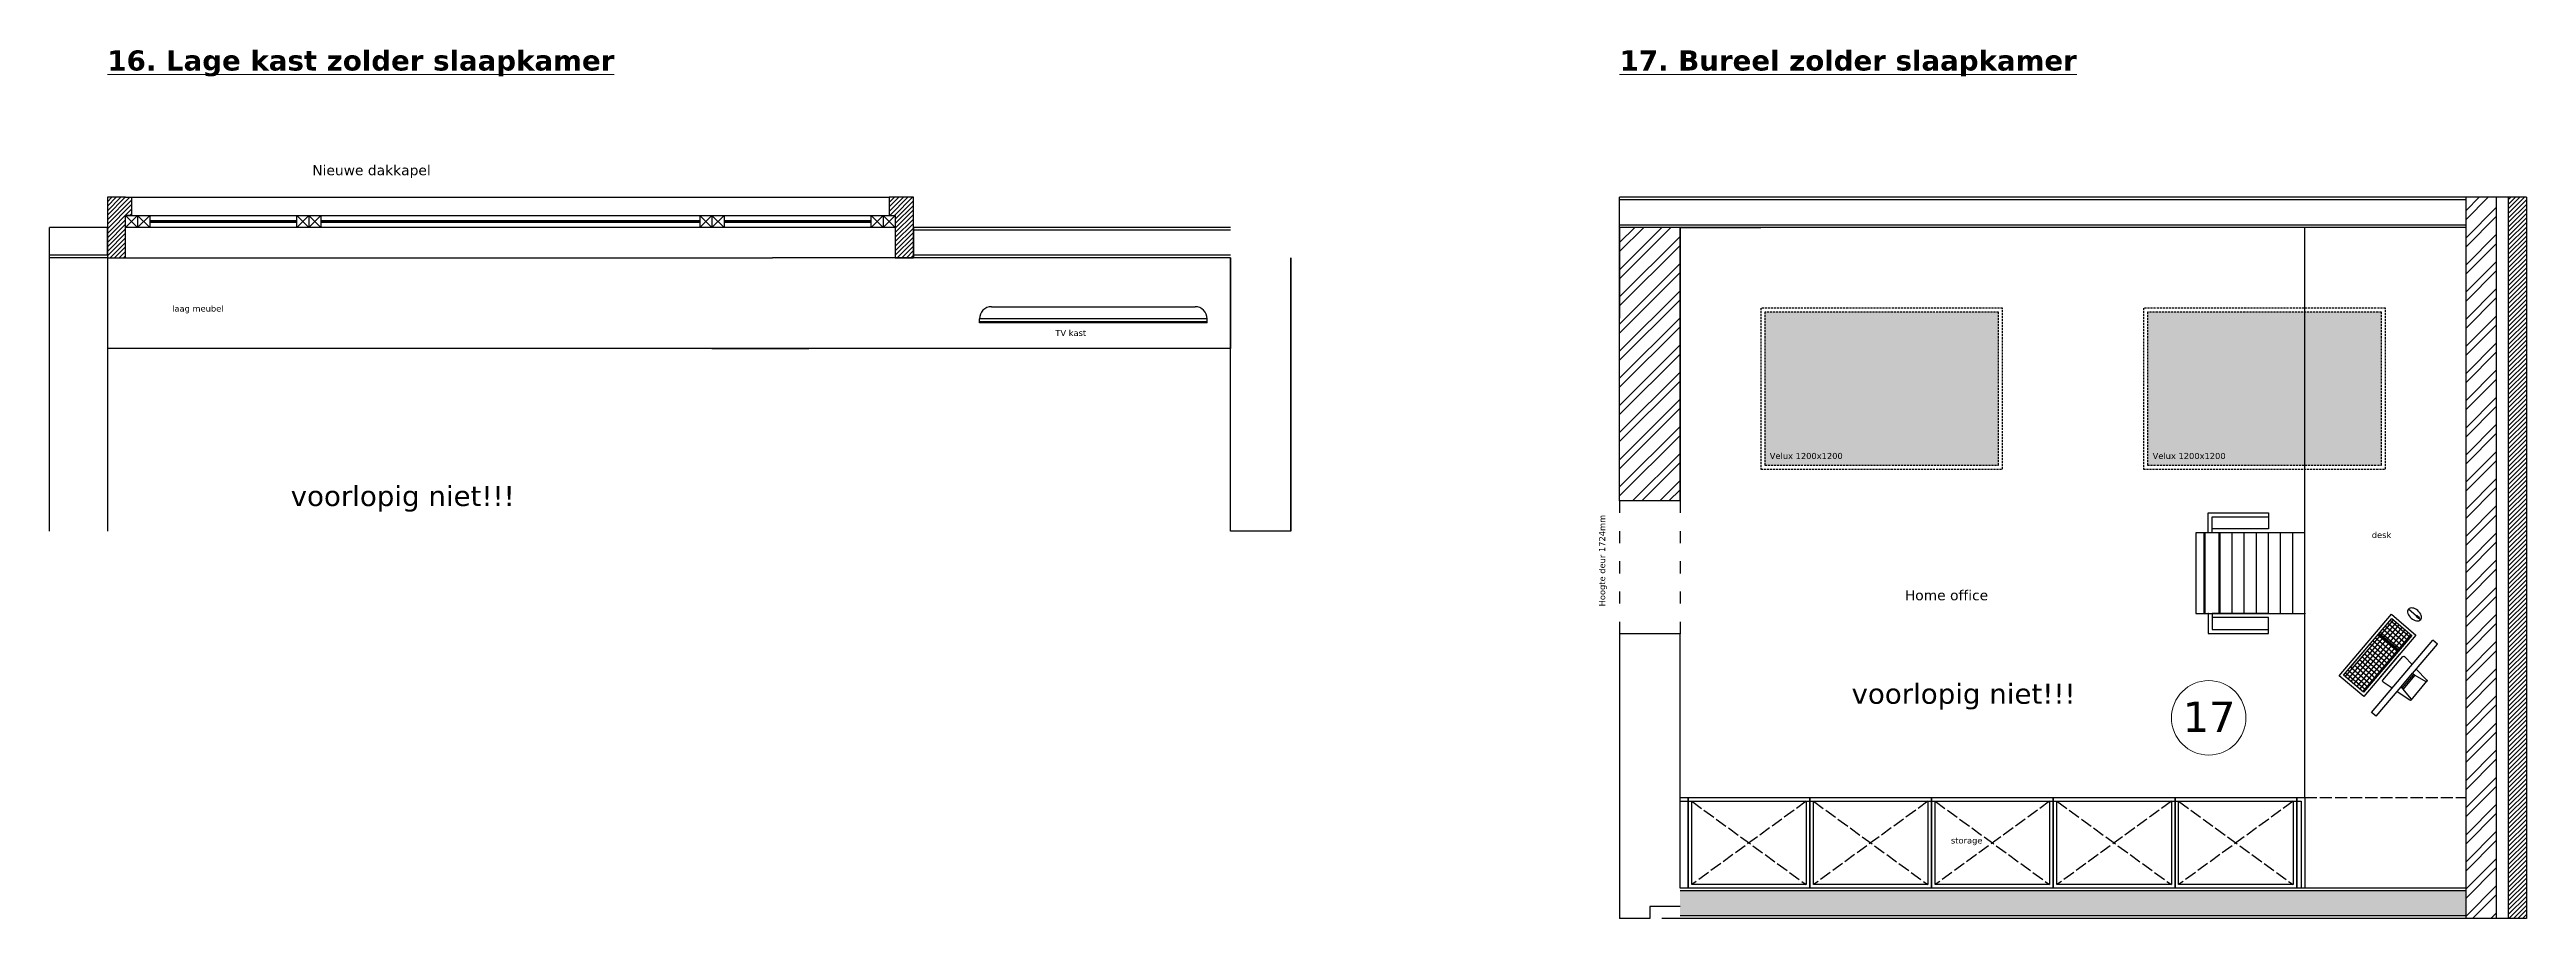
# Model space of a CAD drawing. Header units: millimetres. Extents: x -153917 to -31303, y -39726 to 31262.
# Drawn here: x -153917 to -141625, y -19322 to -15008 of the extents above; entities that cross this region are included whole.
import ezdxf

# ---------------------------------------------------------------- set-up
doc = ezdxf.new("R2010")
doc.units = ezdxf.units.MM
doc.header["$LTSCALE"] = 5
for name, pattern in [('ACAD_ISO02W100', [15, 12, -3]), ('ACAD_ISO03W100', [30, 12, -18]), ('ACISOWELD', [3, 2, -1])]:
    doc.linetypes.add(name, pattern=pattern)
for name, color, linetype in [('invulling muren', 252, 'Continuous'), ('Meubel', 8, 'Continuous'), ('Meubels', 8, 'Continuous'), ('muren', 7, 'Continuous'), ('ramen', 8, 'Continuous'), ('Tekst', 7, 'Continuous')]:
    doc.layers.add(name, color=color, linetype=linetype)
doc.layers.add('Nummering schrijnwerkerij', color=80, linetype='Continuous', lineweight=0)
doc.layers.add('verre', color=4, linetype='Continuous', lineweight=0)
doc.layers.add('TV', color=7, linetype='Continuous', true_color=0x4a7369)
doc.styles.add('Arial', font='txt.shx')
pattern_1 = [(45, (27054.98, -39858.04), (-67.35192, 67.35192), []), (45, (27099.885, -39858.04), (-67.35192, 67.35192), [])]
pattern_2 = [(0, (-20296.243, 29.459), (0, 19.05), []), (90, (-20296.243, 29.459), (-19.05, 1e-15), [])]

msp = doc.modelspace()

# ---------------------------------------------------------------- texts
at = {"layer": 'Nummering schrijnwerkerij', "attachment_point": 1}
for s, width, insert, char_height in [('{\\fVerdana|b1|i0|c0|p34;\\L16. Lage kast zolder slaapkamer}', 8225.00244, (-153629.537, -15012.463), 100), ('{\\fVerdana|b1|i0|c0|p34;\\L17. Bureel zolder slaapkamer}', 8225.00244, (-146125.456, -15012.463), 100), ('{\\fVerdana|b0|i0|c0|p34;17}', 315.86058, (-143331.344, -18245.867), 150)]:
    msp.add_mtext_dynamic_manual_height_columns(s, width=width, gutter_width=12.5, heights=[0], dxfattribs=dict(at, insert=insert, char_height=char_height))
at = {"layer": 'Tekst', "char_height": 50, "width": 1582.58803, "attachment_point": 3}
for s, insert in [('{\\fVerdana|b0|i0|c0|p34;\\C1;Nieuwe dakkapel}', (-152025.015, -15582.176)), ('{\\fVerdana|b0|i0|c0|p34;Home office}', (-144296.569, -17692.283))]:
    msp.add_mtext(s, dxfattribs=dict(at, insert=insert))
at = {"layer": 'Tekst', "char_height": 30, "attachment_point": 1}
for s, insert in [('{\\fVerdana|b0|i0|c0|p34;laag meubel}', (-153308.247, -16279.138)), ('{\\fVerdana|b0|i0|c0|p34;TV kast}', (-148925.441, -16400.464)), ('{\\fVerdana|b0|i0|c0|p34;desk}', (-142393.075, -17403.296)), ('{\\fVerdana|b0|i0|c0|p34;storage}', (-144481.378, -18919.629))]:
    msp.add_mtext_dynamic_manual_height_columns(s, width=513.71165, gutter_width=12.5, heights=[0], dxfattribs=dict(at, insert=insert))
at = {"layer": 'Tekst', "color": 4, "char_height": 30, "attachment_point": 1}
for insert in [(-145380.492, -17010.836), (-143480.492, -17010.836)]:
    msp.add_mtext_dynamic_manual_height_columns('{\\fVerdana|b0|i0|c0|p34;Velux 1200x1200}', width=513.71165, gutter_width=12.5, heights=[0], dxfattribs=dict(at, insert=insert))
at = {"layer": 'Tekst', "char_height": 100, "width": 2800, "attachment_point": 1, "style": 'Arial'}
for insert in [(-152719.956, -17174.399), (-144974.469, -18156.1)]:
    msp.add_mtext('{\\fVerdana|b0|i0|c0|p34;\\C1;voorlopig niet!!!}', dxfattribs=dict(at, insert=insert))
at = {"layer": 'Tekst', "insert": (-146227.114, -17772.563), "char_height": 30, "attachment_point": 1, "rotation": 90}
msp.add_mtext_dynamic_manual_height_columns('{\\fVerdana|b0|i0|c0|p34;Hoogte deur 1724mm}', width=513.71165, gutter_width=12.5, heights=[0], dxfattribs=at)

# ---------------------------------------------------------------- blocks, each defined once
blk = doc.blocks.new('bbureaustoel1')
at = {"layer": 'Meubels'}
for p, q in [((-400, 540), (-400, 0)), ((0, 540), (-400, 540)), ((-400, 500), (0, 500)), ((-400, 495), (0, 495)), ((0, 0), (0, 540)), ((-500, 480), (-500, 180)), ((-400, 480), (-500, 480)), ((-400, 460), (-480, 460)), ((-480, 460), (-480, 180)), ((-420, 180), (-420, 460)), ((-400, 180), (-400, 460)), ((-400, 425), (0, 425)), ((-400, 420), (0, 420)), ((0, 180), (0, 480)), ((0, 480), (100, 480)), ((0, 460), (80, 460)), ((20, 180), (20, 460)), ((80, 460), (80, 180)), ((100, 480), (100, 180)), ((-400, 360), (0, 360)), ((-400, 300), (0, 300)), ((-500, 180), (-420, 180)), ((-400, 240), (0, 240)), ((-400, 180), (0, 180)), ((100, 180), (20, 180)), ((-400, 120), (0, 120)), ((-400, 60), (0, 60)), ((-400, 0), (0, 0))]:
    blk.add_line(p, q, dxfattribs=at)
for p in [(-400, 480), (-400, 420), (-400, 360), (-400, 300), (-400, 240), (-400, 180), (-400, 120), (-400, 60), (-400, 0)]:
    blk.add_point(p, dxfattribs=at)
blk = doc.blocks.new('bureaustoel')
at = {"layer": 'Meubels'}
blk.add_blockref('bbureaustoel1', (200, -540), dxfattribs=at)
blk = doc.blocks.new('computer bovenaanzicht')
at = {"layer": 'Meubel'}
h = blk.add_hatch(dxfattribs=at)
h.set_pattern_fill('NET', color=256, scale=6, style=0)
h.set_pattern_definition(pattern_2)
h.paths.add_polyline_path([(21, 25), (21, 15), (85, 15), (85, 145), (-185, 145), (-185, 15), (-129, 15), (-129, 25)])
h = blk.add_hatch(dxfattribs=at)
h.set_pattern_fill('NET', color=256, scale=6, style=0)
h.set_pattern_definition(pattern_2)
h.paths.add_polyline_path([(185, 145), (90, 145), (90, 15), (185, 15)])
for p, q in [((-235, 270), (235, 270)), ((-235, 270), (-235, 240)), ((-73, 270), (-65, 345)), ((-61, 350), (61, 350)), ((-56, 346), (-45, 285)), ((-45, 278), (45, 278)), ((45, 285), (56, 346)), ((65, 345), (73, 270)), ((235, 270), (235, 240)), ((-235, 240), (235, 240)), ((185, 145), (-185, 145)), ((-185, 145), (-185, 15)), ((-82, 186), (-76, 240)), ((-77, 180), (77, 180)), ((-77, 160), (77, 160)), ((76, 240), (82, 186)), ((85, 15), (85, 145)), ((90, 15), (90, 145)), ((185, 15), (185, 145)), ((274, 116), (274, 128)), ((-185, 15), (185, 15)), ((274, 101), (274, 48))]:
    blk.add_line(p, q, dxfattribs=at)
for points in [[(-45, 270), (45, 270), (45, 285), (-45, 285)], [(-200, 0), (200, 0), (200, 160), (-200, 160)], [(-129, 15), (21, 15), (21, 25), (-129, 25)], [(271, 101), (278, 101), (278, 116), (271, 116)], [(272, 102), (277, 102), (277, 115), (272, 115)]]:
    blk.add_lwpolyline(points, close=True, dxfattribs=at)
for centre, start, end in [((-61, 345), 17.1027, 174.1226), ((61, 345), 5.8774, 162.8973), ((-77, 185), 174.1226, 270), ((77, 185), 270, 5.8774)]:
    blk.add_arc(centre, 5, start, end, dxfattribs=at)
blk.add_ellipse((274, 88), major_axis=(0, 40), ratio=0.625, dxfattribs=at)

# ---------------------------------------------------------------- hatches: boundary and pattern name
at = {"layer": 'invulling muren'}
h = msp.add_hatch(dxfattribs=at)
h.set_pattern_fill('ANSI31', color=1, scale=5)
h.set_pattern_definition([(45, (-149706.635, -15881.817), (-11.22532, 11.22532), [])])
h.paths.add_polyline_path([(-149629.537, -15742.034), (-149719.537, -15742.034), (-149749.537, -15742.034), (-149749.537, -15832.034), (-149719.537, -15832.034), (-149719.537, -16042.034), (-149629.537, -16042.034)])
h.paths.add_polyline_path([(-153509.537, -15742.034), (-153539.537, -15742.034), (-153629.537, -15742.034), (-153629.537, -16042.034), (-153539.537, -16042.034), (-153539.537, -15832.034), (-153509.537, -15832.034)])
h = msp.add_hatch(dxfattribs=at)
h.set_pattern_fill('ANSI32', color=256, scale=10)
h.set_pattern_definition(pattern_1)
h.paths.add_polyline_path([(-141925.456, -19322.034), (-141775.456, -19322.034), (-141775.456, -15742.034), (-141925.456, -15742.034)])
h = msp.add_hatch(dxfattribs=at)
h.set_pattern_fill('ANSI31', color=256, scale=5)
h.set_pattern_definition([(45, (27054.984, -39858.043), (-11.2253202, 11.2253202), [])])
h.paths.add_polyline_path([(-141625.456, -15742.034), (-141715.456, -15742.034), (-141715.456, -19322.034), (-141625.456, -19322.034)])
h = msp.add_hatch(dxfattribs=at)
h.set_pattern_fill('ANSI32', color=256, scale=10)
h.set_pattern_definition(pattern_1)
h.paths.add_polyline_path([(-145825.456, -15892.034), (-146125.456, -15892.034), (-146125.456, -17249.034), (-145825.456, -17249.034)])
h = msp.add_hatch(dxfattribs=at)
h.set_pattern_fill('HONEY', color=256, scale=10)
h.set_pattern_definition([(0, (27054.984, -39858.043), (47.625, 27.4963064), [31.75, -63.5]), (120, (27054.984, -39858.043), (-47.625, 27.4963066), [31.75, -63.5]), (60, (27054.984, -39858.043), (1e-07, 54.992613), [-63.5, 31.75])])
h.paths.add_polyline_path([(-145825.456, -19184.534), (-145825.456, -19309.534), (-141925.456, -19309.534), (-141925.456, -19184.534)])
at = {"layer": 'ramen', "true_color": 0xb6d2d2, "transparency": 33554490}
h = msp.add_hatch(color=9, dxfattribs=at)
h.dxf.hatch_style = 1
h.paths.add_polyline_path([(-145405.456, -16312.034), (-145405.456, -17072.034), (-144245.456, -17072.034), (-144245.456, -16312.034)])
h = msp.add_hatch(color=9, dxfattribs=at)
h.dxf.hatch_style = 1
h.paths.add_polyline_path([(-143505.456, -16312.034), (-143505.456, -17072.034), (-142345.456, -17072.034), (-142345.456, -16312.034)])
at = {"layer": 'TV'}
msp.add_hatch(color=256, dxfattribs=at).paths.add_polyline_path([(-149302.157, -16360.034), (-149302.157, -16365.034), (-148172.157, -16365.034), (-148172.157, -16360.034)])

# ---------------------------------------------------------------- linework, layer by layer
at = {"layer": 'Meubel'}
for p, q in [((-146125.456, -15892.034), (-146125.456, -16342.034)), ((-142725.456, -18722.034), (-142725.456, -15892.034)), ((-148496.537, -16042.034), (-148896.537, -16042.034)), ((-148056.537, -16042.034), (-148056.537, -16492.034)), ((-148172.157, -16345.034), (-149302.157, -16345.034)), ((-149302.157, -16365.034), (-149302.157, -16345.034)), ((-149302.157, -16365.034), (-149302.157, -16345.034)), ((-149242.157, -16285.034), (-148232.157, -16285.034)), ((-148172.157, -16365.034), (-148172.157, -16345.034)), ((-148172.157, -16360.034), (-149302.157, -16360.034)), ((-148172.157, -16365.034), (-149302.157, -16365.034)), ((-148056.537, -16492.034), (-153629.537, -16492.034)), ((-150629.537, -16492.034), (-150589.537, -16492.034)), ((-150589.537, -16492.034), (-150189.537, -16492.034)), ((-150189.537, -16492.034), (-150149.537, -16492.034)), ((-148496.537, -16492.034), (-148536.537, -16492.034)), ((-148096.537, -16492.034), (-148496.537, -16492.034)), ((-148056.537, -16492.034), (-148096.537, -16492.034)), ((-145825.456, -19172.034), (-145825.456, -18722.034)), ((-145825.456, -18722.034), (-142725.456, -18722.034)), ((-145825.456, -18722.034), (-145785.456, -18722.034)), ((-145825.456, -18740.034), (-142743.456, -18740.034)), ((-145785.456, -18722.034), (-145785.456, -19172.034)), ((-145181.456, -18722.034), (-145181.456, -19172.034)), ((-144577.456, -18722.034), (-144577.456, -19172.034)), ((-143973.456, -18722.034), (-143973.456, -19172.034)), ((-143369.456, -18722.034), (-143369.456, -19172.034)), ((-142765.456, -19172.034), (-142765.456, -18722.034)), ((-142743.456, -18740.034), (-142743.456, -19172.034)), ((-142725.456, -18722.034), (-142725.456, -19172.034)), ((-142725.456, -19172.034), (-142765.456, -19172.034))]:
    msp.add_line(p, q, dxfattribs=at)
at = {"layer": 'Meubel', "linetype": 'ACAD_ISO02W100'}
for p, q in [((-145767.456, -18740.034), (-145199.456, -19154.034)), ((-145199.456, -18740.034), (-145767.456, -19154.034)), ((-145163.456, -18740.034), (-144595.456, -19154.034)), ((-144595.456, -18740.034), (-145163.456, -19154.034)), ((-144559.456, -18740.034), (-143991.456, -19154.034)), ((-143991.456, -18740.034), (-144559.456, -19154.034)), ((-143955.456, -18740.034), (-143387.456, -19154.034)), ((-143387.456, -18740.034), (-143955.456, -19154.034)), ((-143351.456, -18740.034), (-142783.456, -19154.034)), ((-142783.456, -18740.034), (-143351.456, -19154.034)), ((-142725.456, -18722.034), (-141925.456, -18722.034))]:
    msp.add_line(p, q, dxfattribs=at)
at = {"layer": 'Meubel'}
for points in [[(-145785.456, -18722.034), (-145181.456, -18722.034), (-145181.456, -19172.034), (-145785.456, -19172.034)], [(-145767.456, -18740.034), (-145199.456, -18740.034), (-145199.456, -19154.034), (-145767.456, -19154.034)], [(-145181.456, -18722.034), (-144577.456, -18722.034), (-144577.456, -19172.034), (-145181.456, -19172.034)], [(-145163.456, -18740.034), (-144595.456, -18740.034), (-144595.456, -19154.034), (-145163.456, -19154.034)], [(-144577.456, -18722.034), (-143973.456, -18722.034), (-143973.456, -19172.034), (-144577.456, -19172.034)], [(-144559.456, -18740.034), (-143991.456, -18740.034), (-143991.456, -19154.034), (-144559.456, -19154.034)], [(-143973.456, -18722.034), (-143369.456, -18722.034), (-143369.456, -19172.034), (-143973.456, -19172.034)], [(-143955.456, -18740.034), (-143387.456, -18740.034), (-143387.456, -19154.034), (-143955.456, -19154.034)], [(-143369.456, -18722.034), (-142765.456, -18722.034), (-142765.456, -19172.034), (-143369.456, -19172.034)], [(-143351.456, -18740.034), (-142783.456, -18740.034), (-142783.456, -19154.034), (-143351.456, -19154.034)]]:
    msp.add_lwpolyline(points, close=True, dxfattribs=at)
for centre, start, end in [((-149242.157, -16345.034), 90, 180), ((-148232.157, -16345.034), 0, 90)]:
    msp.add_arc(centre, 60, start, end, dxfattribs=at)
at = {"layer": 'muren'}
for p, q in [((-153539.537, -15742.034), (-153629.537, -15742.034)), ((-153629.537, -15742.034), (-153629.537, -16042.034)), ((-153539.537, -15742.034), (-149749.537, -15742.034)), ((-153539.537, -15742.034), (-153509.537, -15742.034)), ((-153539.537, -16042.034), (-153539.537, -15832.034)), ((-153509.537, -15832.034), (-153539.537, -15832.034)), ((-153509.537, -15742.034), (-153509.537, -15832.034)), ((-149719.537, -15742.034), (-149749.537, -15742.034)), ((-149749.537, -15742.034), (-149749.537, -15832.034)), ((-149749.537, -15832.034), (-149719.537, -15832.034)), ((-149629.537, -15742.034), (-149719.537, -15742.034)), ((-149719.537, -15832.034), (-149719.537, -16042.034)), ((-149629.537, -16042.034), (-149629.537, -15742.034)), ((-149629.537, -16042.034), (-149629.537, -15742.034)), ((-141625.456, -15742.034), (-146125.456, -15742.034)), ((-146125.456, -15892.034), (-146125.456, -15742.034)), ((-141925.456, -15754.534), (-146125.456, -15754.534)), ((-141925.456, -19322.034), (-141925.456, -15742.034)), ((-141775.456, -15742.034), (-141775.456, -19322.034)), ((-141715.456, -15742.034), (-141715.456, -19322.034)), ((-141625.456, -15742.034), (-141625.456, -19322.034)), ((-153629.537, -15892.034), (-153916.537, -15892.034)), ((-153916.537, -16042.034), (-153916.537, -15892.034)), ((-153629.537, -16029.534), (-153629.537, -15892.034)), ((-153629.537, -15892.034), (-153629.537, -16042.034)), ((-148056.537, -15892.034), (-149629.537, -15892.034)), ((-149629.537, -15892.034), (-149629.537, -16042.034)), ((-148056.537, -15904.534), (-149629.537, -15904.534)), ((-141925.456, -15879.534), (-146125.456, -15879.534)), ((-141925.456, -15892.034), (-146125.456, -15892.034)), ((-146125.456, -17249.034), (-146125.456, -15892.034)), ((-145825.456, -17249.034), (-145825.456, -15892.034)), ((-145825.456, -15892.034), (-145825.456, -17249.034)), ((-153629.537, -16029.534), (-153916.537, -16029.534)), ((-153629.537, -16042.034), (-153916.537, -16042.034)), ((-153916.537, -17399.034), (-153916.537, -16042.034)), ((-153629.537, -16042.034), (-153629.537, -17399.034)), ((-153629.537, -16042.034), (-153539.537, -16042.034)), ((-153539.537, -16042.034), (-150329.537, -16042.034)), ((-148056.537, -16042.034), (-150329.537, -16042.034)), ((-149719.537, -16042.034), (-149629.537, -16042.034)), ((-148056.537, -16029.534), (-149629.537, -16029.534)), ((-148056.537, -17399.034), (-148056.537, -16042.034)), ((-147756.537, -17399.034), (-147756.537, -16042.034)), ((-147756.537, -16042.034), (-147756.537, -17399.034)), ((-145825.456, -17249.034), (-146125.456, -17249.034)), ((-147756.537, -17399.034), (-148056.537, -17399.034)), ((-145825.456, -17909.034), (-146125.456, -17909.034)), ((-146125.456, -17909.034), (-146125.456, -19322.034)), ((-145825.456, -18272.034), (-145825.456, -17909.034)), ((-145825.456, -19172.034), (-145825.456, -17909.034)), ((-141925.456, -19172.034), (-145825.456, -19172.034)), ((-145915.456, -19262.034), (-145975.456, -19262.034)), ((-145975.456, -19262.034), (-145975.456, -19322.034)), ((-145825.456, -19262.034), (-145915.456, -19262.034)), ((-141925.456, -19184.534), (-145825.456, -19184.534)), ((-145975.456, -19322.034), (-146125.456, -19322.034)), ((-145825.456, -19322.034), (-145915.456, -19322.034)), ((-141925.456, -19309.534), (-145825.456, -19309.534)), ((-141625.456, -19322.034), (-145825.456, -19322.034))]:
    msp.add_line(p, q, dxfattribs=at)
at = {"layer": 'muren', "linetype": 'ACAD_ISO03W100'}
for p, q in [((-146125.456, -17249.034), (-146125.456, -17909.034)), ((-145825.456, -17249.034), (-145825.456, -17909.034))]:
    msp.add_line(p, q, dxfattribs=at)
at = {"layer": 'Nummering schrijnwerkerij'}
msp.add_circle((-143202.307, -18326.046), 184.725, dxfattribs=at)
at = {"layer": 'ramen'}
for p, q in [((-153539.537, -15832.034), (-149719.537, -15832.034)), ((-153539.537, -15892.034), (-153539.537, -15832.034)), ((-153539.537, -15832.034), (-153479.537, -15832.034)), ((-153479.537, -15892.034), (-153539.537, -15832.034)), ((-153539.537, -15892.034), (-153479.537, -15832.034)), ((-153479.537, -15832.034), (-153479.537, -15892.034)), ((-153479.537, -15832.034), (-153419.537, -15832.034)), ((-153419.537, -15892.034), (-153479.537, -15832.034)), ((-153479.537, -15892.034), (-153419.537, -15832.034)), ((-153419.537, -15832.034), (-153419.537, -15892.034)), ((-153419.537, -15832.034), (-153419.537, -15892.034)), ((-152689.537, -15892.034), (-152689.537, -15832.034)), ((-152629.537, -15892.034), (-152689.537, -15832.034)), ((-152689.537, -15892.034), (-152629.537, -15832.034)), ((-152629.537, -15832.034), (-152629.537, -15892.034)), ((-152629.537, -15832.034), (-152629.537, -15892.034)), ((-152569.537, -15892.034), (-152629.537, -15832.034)), ((-152629.537, -15892.034), (-152569.537, -15832.034)), ((-152569.537, -15832.034), (-152569.537, -15892.034)), ((-152569.537, -15832.034), (-152569.537, -15892.034)), ((-150629.537, -15892.034), (-150689.537, -15832.034)), ((-150689.537, -15892.034), (-150629.537, -15832.034)), ((-150689.537, -15832.034), (-150689.537, -15892.034)), ((-150629.537, -15832.034), (-150629.537, -15892.034)), ((-150569.537, -15892.034), (-150629.537, -15832.034)), ((-150629.537, -15892.034), (-150569.537, -15832.034)), ((-150569.537, -15832.034), (-150569.537, -15892.034)), ((-150569.537, -15832.034), (-150569.537, -15892.034)), ((-149839.537, -15892.034), (-149839.537, -15832.034)), ((-149779.537, -15892.034), (-149839.537, -15832.034)), ((-149839.537, -15892.034), (-149779.537, -15832.034)), ((-149779.537, -15832.034), (-149779.537, -15892.034)), ((-149719.537, -15892.034), (-149779.537, -15832.034)), ((-149779.537, -15892.034), (-149719.537, -15832.034)), ((-149719.537, -15832.034), (-149719.537, -15892.034)), ((-149719.537, -15832.034), (-149719.537, -15892.034)), ((-149719.537, -15832.034), (-149719.537, -15892.034)), ((-149719.537, -15892.034), (-153539.537, -15892.034)), ((-145825.456, -15892.034), (-145425.456, -15892.034)), ((-141925.456, -15892.034), (-142325.456, -15892.034))]:
    msp.add_line(p, q, dxfattribs=at)
at = {"layer": 'ramen', "linetype": 'ACISOWELD'}
for points in [[(-145425.456, -17092.034), (-144225.456, -17092.034), (-144225.456, -16292.034), (-145425.456, -16292.034)], [(-145405.456, -17072.034), (-144245.456, -17072.034), (-144245.456, -16312.034), (-145405.456, -16312.034)], [(-143525.456, -17092.034), (-142325.456, -17092.034), (-142325.456, -16292.034), (-143525.456, -16292.034)], [(-143505.456, -17072.034), (-142345.456, -17072.034), (-142345.456, -16312.034), (-143505.456, -16312.034)]]:
    msp.add_lwpolyline(points, close=True, dxfattribs=at)
at = {"layer": 'verre'}
for p, q in [((-153419.537, -15857.034), (-152689.537, -15857.034)), ((-153419.537, -15862.034), (-152689.537, -15862.034)), ((-153419.537, -15862.034), (-152689.537, -15862.034)), ((-153419.537, -15867.034), (-152689.537, -15867.034)), ((-152569.537, -15857.034), (-152539.537, -15857.034)), ((-152569.537, -15857.034), (-151689.537, -15857.034)), ((-152569.537, -15862.034), (-152539.537, -15862.034)), ((-152569.537, -15862.034), (-152539.537, -15862.034)), ((-152569.537, -15862.034), (-151689.537, -15862.034)), ((-152569.537, -15867.034), (-151689.537, -15867.034)), ((-151689.537, -15857.034), (-150689.537, -15857.034)), ((-151689.537, -15862.034), (-150689.537, -15862.034)), ((-151689.537, -15867.034), (-150689.537, -15867.034)), ((-150569.537, -15857.034), (-149839.537, -15857.034)), ((-150569.537, -15862.034), (-150166.537, -15862.034)), ((-150569.537, -15862.034), (-149839.537, -15862.034)), ((-150569.537, -15867.034), (-149839.537, -15867.034))]:
    msp.add_line(p, q, dxfattribs=at)

# ---------------------------------------------------------------- block references
at = {"layer": 'Meubel', "rotation": 90}
msp.add_blockref('bureaustoel', (-143265.456, -17607.771), dxfattribs=at)
at = {"layer": 'Meubel', "xscale": -1, "rotation": 229.6252328448336}
msp.add_blockref('computer bovenaanzicht', (-142425.306, -17964.282), dxfattribs=at)

msp.set_redraw_order([(e.dxf.handle, doc.entitydb.next_handle()) for e in msp.query("TEXT MTEXT ATTDEF DIMENSION ARC_DIMENSION")])  # texts and dimensions are drawn at this point

doc.saveas('drawing.dxf')
